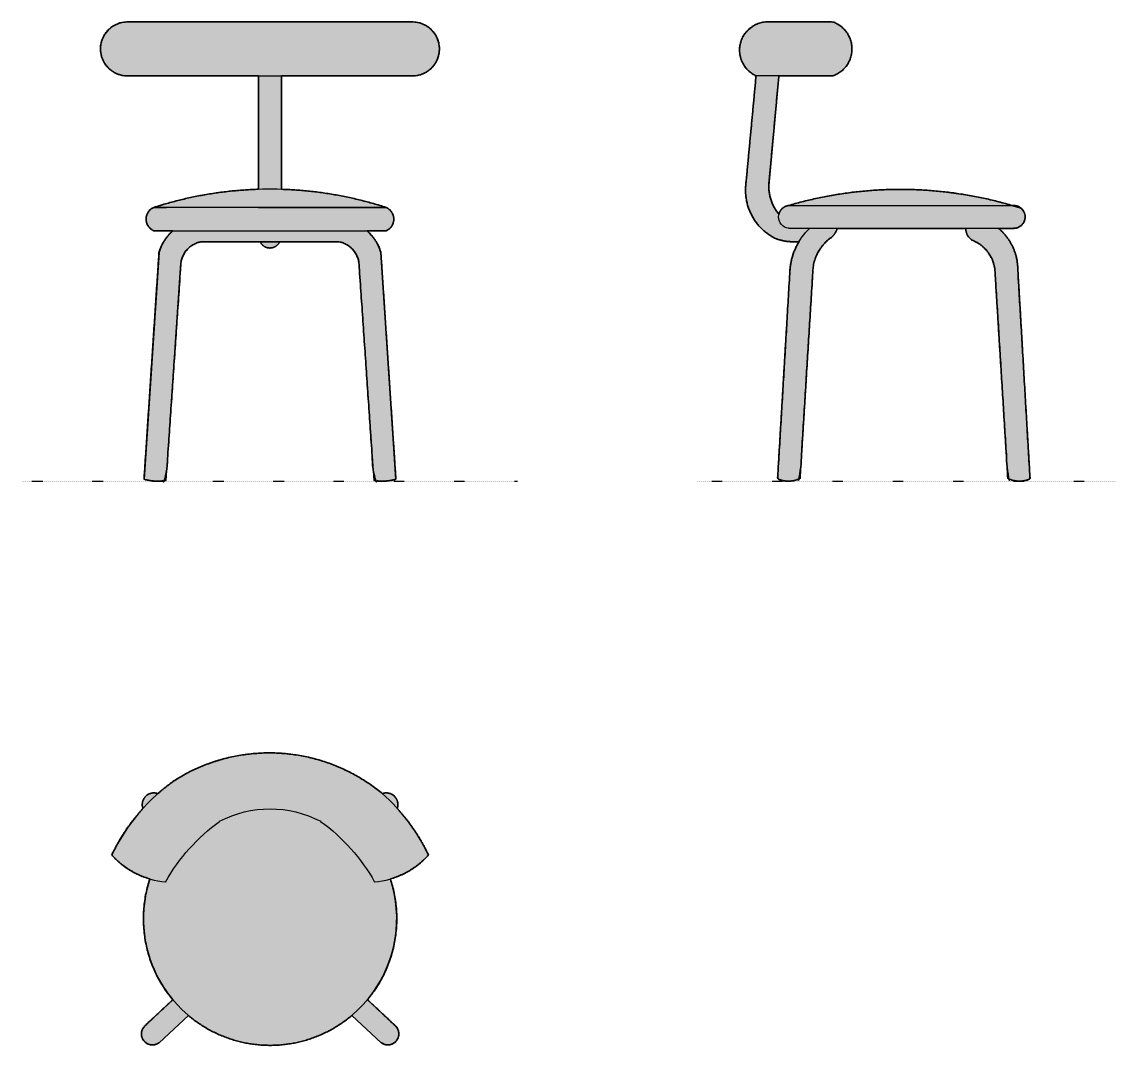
# Model space of a CAD drawing. Header units: millimetres. Extents: x 0 to 1796, y -927 to 754.
import ezdxf

# ---------------------------------------------------------------- set-up
doc = ezdxf.new("R2010")
doc.units = ezdxf.units.MM
doc.linetypes.add('Dots', pattern=[1, 0, -1])
doc.layers.add('Blocks', color=7, linetype='Continuous')
doc.layers.add('Blocks$Fill', color=7, linetype='Continuous', true_color=0xffffff)
for name, color, linetype, lineweight, true_color in [('Blocks$Inner', 7, 'Continuous', 25, 0x007f00), ('Blocks$Outline', 7, 'Continuous', 35, 0xff3f3f), ('Groud', 7, 'Dots', 25, 0x243775)]:
    doc.layers.add(name, color=color, linetype=linetype, lineweight=lineweight, true_color=true_color)

# ---------------------------------------------------------------- blocks, each defined once
blk = doc.blocks.new('Torno Chair Top')
at = {"layer": 'Blocks$Fill'}
blk.add_hatch(color=256, dxfattribs=at).paths.add_polyline_path([(388.3, 244), (384.2, 247.3), (380, 250.6), (375.7, 253.8), (371.3, 257), (366.9, 260.1), (362.3, 263.2), (357.7, 266.1), (353, 269), (348.3, 271.8), (343.4, 274.6), (338.5, 277.2), (333.5, 279.8), (328.5, 282.3), (323.3, 284.6), (318.2, 286.9), (312.9, 289.2), (307.6, 291.3), (302.3, 293.3), (296.9, 295.2), (291.4, 297), (285.9, 298.7), (280.3, 300.3), (274.7, 301.8), (269.1, 303.1), (263.4, 304.4), (257.7, 305.6), (252, 306.6), (246.2, 307.5), (240.5, 308.3), (234.7, 309), (228.8, 309.6), (223, 310.1), (217.2, 310.4), (211.3, 310.7), (205.5, 310.8), (199.7, 310.8), (193.8, 310.6), (188, 310.4), (182.2, 310), (176.4, 309.6), (170.7, 309), (164.9, 308.3), (159.2, 307.5), (153.5, 306.5), (147.8, 305.5), (142.2, 304.4), (136.6, 303.1), (131.1, 301.8), (125.6, 300.3), (120.1, 298.7), (114.7, 297.1), (109.4, 295.3), (104.1, 293.5), (98.9, 291.5), (93.7, 289.5), (88.6, 287.4), (83.6, 285.1), (78.6, 282.8), (73.7, 280.5), (68.8, 278), (64.1, 275.5), (59.4, 272.9), (54.7, 270.2), (50.2, 267.4), (42.5, 261.9), (34.8, 256.2), (27.4, 250.2), (20.1, 244), (19.5, 244.2), (18.9, 244.4), (18.3, 244.5), (17.6, 244.7), (17, 244.8), (16.6, 244.9), (16.3, 244.9), (16, 245), (15.6, 245), (15.3, 245.1), (15, 245.1), (14.6, 245.1), (14.3, 245.1), (13.9, 245.1), (13.6, 245.1), (13.3, 245.1), (12.9, 245.1), (12.6, 245.1), (12.2, 245.1), (11.9, 245.1), (11.5, 245), (11.2, 245), (10.9, 245), (10.5, 244.9), (10.2, 244.8), (9.8, 244.8), (9.5, 244.7), (9.2, 244.6), (8.8, 244.6), (8.5, 244.5), (8.1, 244.4), (7.8, 244.3), (7.5, 244.2), (7.2, 244), (6.8, 243.9), (6.5, 243.8), (6.2, 243.7), (5.9, 243.5), (5.6, 243.4), (5.3, 243.3), (5, 243.1), (4.6, 242.9), (4.3, 242.8), (4.1, 242.6), (3.8, 242.5), (3.5, 242.3), (3.2, 242.1), (2.9, 241.9), (2.6, 241.7), (2.1, 241.3), (1.6, 240.9), (1.1, 240.5), (0.6, 240.1), (0.1, 239.6), (-0.3, 239.2), (-0.8, 238.7), (-1.2, 238.2), (-1.6, 237.7), (-2, 237.2), (-2.2, 236.9), (-2.4, 236.6), (-2.6, 236.3), (-2.7, 236), (-2.9, 235.8), (-3.1, 235.5), (-3.2, 235.2), (-3.4, 234.9), (-3.6, 234.6), (-3.7, 234.2), (-3.9, 233.9), (-4, 233.6), (-4.1, 233.3), (-4.3, 233), (-4.4, 232.7), (-4.5, 232.3), (-4.6, 232), (-4.7, 231.7), (-4.8, 231.3), (-4.9, 231), (-5, 230.7), (-5.1, 230.3), (-5.2, 230), (-5.2, 229.7), (-5.3, 229.3), (-5.3, 229), (-5.4, 228.6), (-5.4, 228.3), (-5.5, 228), (-5.5, 227.6), (-5.5, 227.3), (-5.5, 226.9), (-5.6, 226.6), (-5.6, 226.2), (-5.6, 225.9), (-5.6, 225.6), (-5.5, 225.2), (-5.5, 224.9), (-5.5, 224.5), (-5.5, 224.2), (-5.4, 223.9), (-5.4, 223.5), (-5.4, 223.2), (-5.3, 222.9), (-5.2, 222.2), (-5, 221.6), (-4.9, 220.9), (-4.7, 220.3), (-4.5, 219.7), (-8.3, 215.4), (-12.1, 211), (-15.8, 206.5), (-19.4, 202), (-23, 197.4), (-26.4, 192.7), (-29.7, 188), (-33, 183.2), (-36.2, 178.3), (-39.2, 173.5), (-42.2, 168.5), (-45.1, 163.5), (-47.9, 158.5), (-50.6, 153.4), (-53.1, 148.3), (-55.6, 143.2), (-52.5, 139.9), (-49.3, 136.6), (-45.9, 133.4), (-42.4, 130.4), (-38.8, 127.4), (-35.1, 124.6), (-31.3, 121.9), (-27.3, 119.3), (-23.3, 116.9), (-19.2, 114.6), (-15, 112.4), (-10.8, 110.4), (-6.4, 108.5), (-2.1, 106.8), (2.4, 105.2), (6.8, 103.9), (5.1, 98.2), (3.4, 92.5), (2, 86.6), (0.7, 80.7), (-0.5, 74.8), (-1.4, 68.7), (-2.2, 62.7), (-2.9, 56.5), (-3.3, 50.4), (-3.6, 44.2), (-3.6, 38), (-3.5, 31.8), (-3.2, 25.5), (-2.7, 19.3), (-2.1, 13.1), (-1.2, 6.9), (-0.1, 0.7), (1.1, -5.4), (2.5, -11.5), (4.1, -17.5), (5.9, -23.5), (7.8, -29.4), (9.9, -35.2), (12.2, -40.9), (14.7, -46.6), (17.3, -52.1), (20, -57.6), (22.9, -62.9), (25.9, -68.1), (29.1, -73.2), (32.4, -78.2), (35.8, -83.1), (40, -88.7), (44.4, -94.2), (-1.8, -137.6), (-2.1, -137.9), (-2.4, -138.2), (-2.6, -138.5), (-2.9, -138.8), (-3.1, -139.1), (-3.4, -139.4), (-3.6, -139.8), (-3.9, -140.1), (-4.1, -140.5), (-4.3, -140.8), (-4.5, -141.2), (-4.7, -141.5), (-4.9, -141.9), (-5.1, -142.3), (-5.3, -142.7), (-5.5, -143.1), (-5.7, -143.5), (-5.8, -143.9), (-6, -144.3), (-6.1, -144.7), (-6.2, -145.1), (-6.4, -145.5), (-6.5, -146), (-6.6, -146.4), (-6.7, -146.8), (-6.7, -147.3), (-6.8, -147.7), (-6.9, -148.1), (-6.9, -148.6), (-7, -149), (-7, -149.5), (-7, -149.9), (-7, -150.4), (-7, -150.8), (-7, -151.3), (-6.9, -151.7), (-6.9, -152.2), (-6.8, -152.6), (-6.8, -153), (-6.7, -153.5), (-6.6, -153.9), (-6.5, -154.4), (-6.4, -154.8), (-6.3, -155.2), (-6.2, -155.6), (-6.1, -156), (-5.9, -156.4), (-5.8, -156.9), (-5.6, -157.3), (-5.4, -157.6), (-5.2, -158), (-5.1, -158.4), (-4.9, -158.8), (-4.7, -159.1), (-4.5, -159.5), (-4.2, -159.9), (-4, -160.2), (-3.8, -160.5), (-3.6, -160.9), (-3.3, -161.2), (-3.1, -161.5), (-2.8, -161.8), (-2.6, -162.1), (-2.3, -162.4), (-2.1, -162.7), (-1.8, -163), (-1.5, -163.2), (-1.2, -163.5), (-0.9, -163.8), (-0.6, -164), (-0.3, -164.3), (0, -164.5), (0.3, -164.8), (0.6, -165), (1, -165.2), (1.3, -165.5), (1.7, -165.7), (2, -165.9), (2.4, -166.1), (2.7, -166.3), (3.1, -166.5), (3.5, -166.7), (3.9, -166.8), (4.3, -167), (4.7, -167.2), (5.1, -167.3), (5.5, -167.4), (5.9, -167.6), (6.3, -167.7), (6.7, -167.8), (7.2, -167.9), (7.6, -168), (8, -168.1), (8.5, -168.1), (8.9, -168.2), (9.3, -168.2), (9.8, -168.3), (10.2, -168.3), (10.6, -168.3), (11.1, -168.3), (11.5, -168.3), (11.9, -168.3), (12.4, -168.3), (12.8, -168.2), (13.2, -168.2), (13.7, -168.1), (14.1, -168.1), (14.5, -168), (14.9, -167.9), (15.4, -167.8), (15.8, -167.7), (16.2, -167.6), (16.6, -167.4), (17, -167.3), (17.4, -167.2), (17.8, -167), (18.1, -166.9), (18.5, -166.7), (18.9, -166.5), (19.3, -166.3), (19.6, -166.1), (20, -166), (20.3, -165.8), (20.7, -165.5), (21, -165.3), (21.3, -165.1), (21.6, -164.9), (21.9, -164.7), (70.1, -120.1), (73.7, -123), (77.3, -125.9), (80.9, -128.6), (84.6, -131.3), (88.4, -133.9), (92.3, -136.4), (96.2, -138.9), (100.2, -141.2), (104.2, -143.5), (108.3, -145.7), (112.4, -147.8), (116.5, -149.8), (120.7, -151.7), (125, -153.5), (129.3, -155.2), (133.6, -156.8), (137.9, -158.3), (142.3, -159.7), (146.7, -161), (151.1, -162.2), (155.5, -163.4), (159.9, -164.4), (164.4, -165.3), (168.8, -166.1), (173.3, -166.8), (177.7, -167.5), (182.2, -168), (186.6, -168.4), (191, -168.7), (195.4, -169), (199.8, -169.1), (204.2, -169.1), (208.6, -169.1), (213, -169), (217.4, -168.7), (221.8, -168.4), (226.2, -168), (230.7, -167.5), (235.1, -166.8), (239.6, -166.1), (244, -165.3), (248.5, -164.4), (252.9, -163.4), (257.3, -162.2), (261.7, -161), (266.1, -159.7), (270.5, -158.3), (274.8, -156.8), (279.1, -155.2), (283.4, -153.5), (287.7, -151.7), (291.9, -149.8), (296, -147.8), (300.2, -145.7), (304.2, -143.5), (308.3, -141.2), (312.2, -138.9), (316.1, -136.4), (320, -133.9), (323.8, -131.3), (327.5, -128.6), (331.2, -125.9), (334.7, -123), (338.3, -120.1), (386.5, -164.7), (386.8, -164.9), (387.1, -165.1), (387.4, -165.3), (387.8, -165.5), (388.1, -165.8), (388.4, -166), (388.8, -166.1), (389.2, -166.3), (389.5, -166.5), (389.9, -166.7), (390.3, -166.9), (390.6, -167), (391, -167.2), (391.4, -167.3), (391.8, -167.4), (392.2, -167.6), (392.6, -167.7), (393, -167.8), (393.5, -167.9), (393.9, -168), (394.3, -168.1), (394.7, -168.1), (395.2, -168.2), (395.6, -168.2), (396, -168.3), (396.5, -168.3), (396.9, -168.3), (397.3, -168.3), (397.8, -168.3), (398.2, -168.3), (398.6, -168.3), (399.1, -168.2), (399.5, -168.2), (400, -168.1), (400.4, -168.1), (400.8, -168), (401.2, -167.9), (401.7, -167.8), (402.1, -167.7), (402.5, -167.6), (402.9, -167.4), (403.3, -167.3), (403.7, -167.2), (404.1, -167), (404.5, -166.8), (404.9, -166.7), (405.3, -166.5), (405.7, -166.3), (406, -166.1), (406.4, -165.9), (406.8, -165.7), (407.1, -165.5), (407.5, -165.2), (407.8, -165), (408.1, -164.8), (408.4, -164.5), (408.7, -164.3), (409.1, -164), (409.4, -163.8), (409.6, -163.5), (409.9, -163.2), (410.2, -163), (410.5, -162.7), (410.7, -162.4), (411, -162.1), (411.2, -161.8), (411.5, -161.5), (411.7, -161.2), (412, -160.9), (412.2, -160.5), (412.4, -160.2), (412.7, -159.9), (412.9, -159.5), (413.1, -159.1), (413.3, -158.8), (413.5, -158.4), (413.7, -158), (413.8, -157.6), (414, -157.3), (414.2, -156.9), (414.3, -156.4), (414.5, -156), (414.6, -155.6), (414.7, -155.2), (414.8, -154.8), (414.9, -154.4), (415, -153.9), (415.1, -153.5), (415.2, -153), (415.3, -152.6), (415.3, -152.2), (415.4, -151.7), (415.4, -151.3), (415.4, -150.8), (415.4, -150.4), (415.4, -149.9), (415.4, -149.5), (415.4, -149), (415.3, -148.6), (415.3, -148.1), (415.2, -147.7), (415.2, -147.3), (415.1, -146.8), (415, -146.4), (414.9, -146), (414.8, -145.5), (414.7, -145.1), (414.5, -144.7), (414.4, -144.3), (414.2, -143.9), (414.1, -143.5), (413.9, -143.1), (413.7, -142.7), (413.5, -142.3), (413.4, -141.9), (413.2, -141.5), (412.9, -141.2), (412.7, -140.8), (412.5, -140.5), (412.3, -140.1), (412, -139.8), (411.8, -139.4), (411.6, -139.1), (411.3, -138.8), (411.1, -138.5), (410.8, -138.2), (410.5, -137.9), (410.3, -137.6), (364.1, -94.2), (368.5, -88.7), (372.6, -83.1), (376, -78.2), (379.3, -73.2), (382.5, -68.1), (385.5, -62.9), (388.4, -57.6), (391.2, -52.1), (393.8, -46.6), (396.2, -40.9), (398.5, -35.2), (400.6, -29.4), (402.5, -23.5), (404.3, -17.5), (405.9, -11.5), (407.3, -5.4), (408.6, 0.7), (409.6, 6.9), (410.5, 13.1), (411.1, 19.3), (411.6, 25.5), (411.9, 31.8), (412, 38), (412, 44.2), (411.7, 50.4), (411.3, 56.5), (410.7, 62.7), (409.9, 68.7), (408.9, 74.8), (407.7, 80.7), (406.4, 86.6), (405, 92.5), (403.3, 98.2), (401.6, 103.9), (406, 105.2), (410.5, 106.8), (414.9, 108.5), (419.2, 110.4), (423.4, 112.4), (427.6, 114.6), (431.7, 116.9), (435.8, 119.3), (439.7, 121.9), (443.5, 124.6), (447.2, 127.4), (450.8, 130.4), (454.3, 133.4), (457.7, 136.6), (460.9, 139.9), (464, 143.2), (461.5, 148.4), (459, 153.5), (456.3, 158.6), (453.5, 163.6), (450.6, 168.6), (447.6, 173.5), (444.5, 178.4), (441.4, 183.3), (438.1, 188), (434.7, 192.8), (431.3, 197.4), (427.8, 202), (424.2, 206.5), (420.5, 211), (416.7, 215.4), (412.9, 219.7), (413.1, 220.3), (413.3, 220.9), (413.4, 221.6), (413.6, 222.2), (413.7, 222.9), (413.8, 223.2), (413.8, 223.5), (413.9, 223.9), (413.9, 224.2), (413.9, 224.5), (413.9, 224.9), (414, 225.2), (414, 225.6), (414, 225.9), (414, 226.2), (414, 226.6), (414, 226.9), (413.9, 227.3), (413.9, 227.6), (413.9, 228), (413.8, 228.3), (413.8, 228.6), (413.8, 229), (413.7, 229.3), (413.6, 229.7), (413.6, 230), (413.5, 230.3), (413.4, 230.7), (413.3, 231), (413.2, 231.3), (413.1, 231.7), (413, 232), (412.9, 232.3), (412.8, 232.7), (412.7, 233), (412.5, 233.3), (412.4, 233.6), (412.3, 233.9), (412.1, 234.2), (412, 234.6), (411.8, 234.9), (411.7, 235.2), (411.5, 235.5), (411.3, 235.8), (411.2, 236), (411, 236.3), (410.8, 236.6), (410.6, 236.9), (410.4, 237.2), (410, 237.7), (409.6, 238.2), (409.2, 238.7), (408.7, 239.2), (408.3, 239.6), (407.8, 240.1), (407.3, 240.5), (406.8, 240.9), (406.3, 241.3), (405.8, 241.7), (405.5, 241.9), (405.2, 242.1), (404.9, 242.3), (404.7, 242.5), (404.4, 242.6), (404.1, 242.8), (403.8, 242.9), (403.5, 243.1), (403.2, 243.3), (402.8, 243.4), (402.5, 243.5), (402.2, 243.7), (401.9, 243.8), (401.6, 243.9), (401.3, 244), (400.9, 244.2), (400.6, 244.3), (400.3, 244.4), (399.9, 244.5), (399.6, 244.6), (399.3, 244.6), (398.9, 244.7), (398.6, 244.8), (398.2, 244.8), (397.9, 244.9), (397.6, 245), (397.2, 245), (396.9, 245), (396.5, 245.1), (396.2, 245.1), (395.8, 245.1), (395.5, 245.1), (395.2, 245.1), (394.8, 245.1), (394.5, 245.1), (394.1, 245.1), (393.8, 245.1), (393.4, 245.1), (393.1, 245.1), (392.8, 245), (392.4, 245), (392.1, 244.9), (391.8, 244.9), (391.4, 244.8), (390.8, 244.7), (390.2, 244.5), (389.5, 244.4), (388.9, 244.2)], flags=0)
at = {"layer": 'Blocks$Inner'}
for p, q in [((44.4, -94.2), (-1.8, -137.6)), ((364.1, -94.2), (410.3, -137.6)), ((70.1, -120.1), (21.9, -164.7)), ((338.3, -120.1), (386.5, -164.7))]:
    blk.add_line(p, q, dxfattribs=at)
for centre, radius, start, end in [((202.9, 20.2), 290.6, 50.3633, 121.7003), ((227.1, 9.5), 312.7, 124.4445, 154.6963), ((13.5, 226), 19.1, 69.8349, 199.3753), ((394.9, 226), 19.1, 340.6247, 110.1651), ((181.3, 9.5), 312.7, 25.3037, 48.562), ((45, 233.7), 135.3, 221.9663, 264.7698), ((363.4, 233.7), 135.3, 275.2302, 318.0337), ((204.2, 38.7), 207.8, 161.7284, 270), ((204.2, 38.7), 207.8, 270, 18.2716), ((11, -150.3), 18, 135.5949, 308.9223)]:
    blk.add_arc(centre, radius, start, end, dxfattribs=at)
at = {"layer": 'Blocks$Inner', "extrusion": (0, 0, -1)}
for centre, radius, start, end in [((-204.2, 40.6), 178.4, 62.2857, 117.7143), ((-304.8, -54), 312.1, 29.328, 53.9845), ((-103.6, -54), 312.1, 126.0155, 150.672), ((-397.4, -150.3), 18, 135.5949, 308.9223)]:
    blk.add_arc(centre, radius, start, end, dxfattribs=at)
at = {"layer": 'Blocks$Outline'}
for points in [[(21.9, -164.7), (70.1, -120.1)], [(338.3, -120.1), (386.5, -164.7)]]:
    blk.add_lwpolyline(points, dxfattribs=at)
for points, weights, knots in [([(388.3, 244), (227.7, 377), (50.2, 267.4), (34.4, 256.6), (20.1, 244)], [1, 0.812404361118, 1, 0.991952346673, 0.987643446199], [36.234543, 36.234543, 36.234543, 72.417705, 72.417705, 76.252954, 76.252954, 76.252954]), ([(20.1, 244), (8.7, 248.1), (0.1, 239.6), (-8.5, 231.1), (-4.5, 219.7)], [1, 0.844467300316, 1, 0.844467300316, 1], [0, 0, 0, 2.159002, 2.159002, 4.318004, 4.318004, 4.318004]), ([(412.9, 219.7), (416.9, 231.1), (408.3, 239.6), (399.7, 248.1), (388.3, 244)], [1, 0.844467300316, 1, 0.844467300316, 1], [0, 0, 0, 2.159002, 2.159002, 4.318004, 4.318004, 4.318004]), ([(-4.5, 219.7), (-35.8, 185.3), (-55.6, 143.2), (-30, 114.7), (6.8, 103.9)], [0.982919467665, 0.980629936868, 1, 0.9491333077, 0.973312973412], [79.697287, 79.697287, 79.697287, 88.928427, 88.928427, 96.385291, 96.385291, 96.385291]), ([(6.8, 103.9), (-26.5, 3), (35.8, -83.1), (39.9, -88.8), (44.4, -94.2)], [1, 0.89046798313, 1, 0.991944901729, 0.985074564043], [0, 0, 0, 19.637618, 19.637618, 21.081789, 21.081789, 21.081789]), ([(364.1, -94.2), (368.5, -88.8), (372.6, -83.1), (434.9, 3), (401.6, 103.9)], [0.985074564043, 0.991944901729, 1, 0.89046798313, 1], [57.468684, 57.468684, 57.468684, 58.912855, 58.912855, 78.550473, 78.550473, 78.550473]), ([(44.4, -94.2), (21.3, -115.9), (-1.8, -137.6), (-13.8, -149.8), (-2.3, -162.4), (8.8, -174.6), (21.9, -164.7)], [1, 1, 1, 0.727391223211, 1, 0.733679402961, 0.987713735375], [0, 0, 0, 6.345575, 6.345575, 9.075284, 9.075284, 11.742029, 11.742029, 11.742029]), ([(386.5, -164.7), (399.6, -174.6), (410.7, -162.4), (422.2, -149.8), (410.3, -137.6), (387.2, -115.9), (364.1, -94.2)], [0.987713735375, 0.733679402961, 1, 0.727391223211, 1, 1, 1], [-11.742029, -11.742029, -11.742029, -9.075284, -9.075284, -6.345575, -6.345575, 0, 0, 0]), ([(70.1, -120.1), (128.2, -169.1), (204.2, -169.1), (280.2, -169.1), (338.3, -120.1)], [0.957696139315, 0.919109250633, 1, 0.919109250633, 0.957696139315], [24.772613, 24.772613, 24.772613, 39.275236, 39.275236, 53.77786, 53.77786, 53.77786])]:
    blk.add_rational_spline(points, weights, degree=2, knots=knots, dxfattribs=at)
for points, weights in [([(464, 143.2), (444.2, 185.3), (412.9, 219.7)], [1, 0.98507600521, 0.99185257036]), ([(401.6, 103.9), (438.4, 114.7), (464, 143.2)], [0.973312973412, 0.9491333077, 1])]:
    blk.add_rational_spline(points, weights, degree=2, dxfattribs=at)
blk = doc.blocks.new('Torno Chair Side')
at = {"layer": 'Blocks$Fill', "extrusion": (0, 0, -1)}
blk.add_hatch(color=256, dxfattribs=at).paths.add_polyline_path([(-167.2, 393.1), (-164.7, 392.9), (-162.2, 392.7), (-159.8, 392.7), (-157.3, 392.7), (-154.8, 392.8), (-152.3, 392.9), (-149.8, 393.1), (-147.3, 393.4), (-144.9, 393.8), (-142.4, 394.2), (-140, 394.7), (-137.6, 395.3), (-135.2, 396), (-132.8, 396.7), (-130.5, 397.5), (-128.1, 398.3), (-126.7, 399), (-125.3, 399.8), (-124, 400.5), (-122.6, 401.3), (-121.2, 402.2), (-119.8, 403), (-118.5, 403.9), (-117.1, 404.8), (-115.8, 405.8), (-114.5, 406.8), (-113.2, 407.8), (-111.9, 408.8), (-110.6, 409.9), (-109.4, 410.9), (-108.1, 412.1), (-106.9, 413.2), (-105.7, 414.4), (-104.5, 415.6), (-103.3, 416.8), (-102.2, 418), (-101, 419.3), (-99.9, 420.6), (-98.9, 421.9), (-97.8, 423.3), (-96.8, 424.6), (-95.8, 426), (-94.8, 427.4), (-93.8, 428.8), (-92.9, 430.3), (-92, 431.8), (-91.1, 433.2), (-90.3, 434.7), (-89.5, 436.3), (-88.7, 437.8), (-87.9, 439.3), (-87.2, 440.9), (-86.5, 442.5), (-85.9, 444), (-85.2, 445.6), (-84.6, 447.2), (-84.1, 448.9), (-83.5, 450.5), (-83, 452.1), (-82.6, 453.7), (-82.1, 455.4), (-81.7, 457), (-81.4, 458.7), (-81, 460.3), (-80.7, 462), (-80.4, 463.6), (-80.2, 465.3), (-80, 466.9), (-79.8, 468.5), (-79.7, 470.2), (-79.5, 471.8), (-79.5, 473.5), (-79.4, 475.1), (-79.4, 476.7), (-79.4, 478.3), (-79.4, 479.9), (-79.5, 481.5), (-79.6, 483.1), (-79.7, 484.7), (-79.8, 486.2), (-96.6, 664.9), (-95.8, 665.3), (-95, 665.7), (-94.2, 666.1), (-93.4, 666.6), (-92.6, 667), (-91.8, 667.5), (-91, 668), (-90.2, 668.5), (-89.5, 669), (-88.7, 669.6), (-87.9, 670.1), (-87.2, 670.7), (-86.4, 671.3), (-85.7, 671.9), (-85, 672.6), (-84.3, 673.2), (-83.6, 673.9), (-82.9, 674.6), (-82.2, 675.3), (-81.5, 676), (-80.9, 676.7), (-80.2, 677.5), (-79.6, 678.3), (-79, 679), (-78.4, 679.8), (-77.9, 680.6), (-77.3, 681.5), (-76.8, 682.3), (-76.2, 683.1), (-75.7, 684), (-75.2, 684.9), (-74.8, 685.8), (-74.3, 686.6), (-73.9, 687.5), (-73.5, 688.5), (-73.1, 689.4), (-72.7, 690.3), (-72.4, 691.2), (-72, 692.2), (-71.7, 693.1), (-71.4, 694), (-71.2, 695), (-70.9, 695.9), (-70.7, 696.9), (-70.5, 697.9), (-70.3, 698.8), (-70.2, 699.8), (-70, 700.7), (-69.9, 701.7), (-69.8, 702.7), (-69.7, 703.6), (-69.6, 704.6), (-69.6, 705.5), (-69.6, 706.5), (-69.6, 707.4), (-69.6, 708.3), (-69.6, 709.3), (-69.7, 710.2), (-69.7, 711.1), (-69.8, 712), (-69.9, 712.9), (-70.1, 713.8), (-70.2, 714.7), (-70.3, 715.6), (-70.5, 716.5), (-70.7, 717.4), (-70.9, 718.2), (-71.1, 719.1), (-71.4, 720), (-71.7, 720.9), (-71.9, 721.8), (-72.2, 722.7), (-72.6, 723.5), (-72.9, 724.4), (-73.3, 725.3), (-73.6, 726.2), (-74, 727), (-74.5, 727.9), (-74.9, 728.8), (-75.4, 729.6), (-75.8, 730.4), (-76.3, 731.3), (-76.9, 732.1), (-77.4, 732.9), (-77.9, 733.7), (-78.5, 734.5), (-79.1, 735.3), (-79.7, 736.1), (-80.3, 736.9), (-81, 737.6), (-81.6, 738.4), (-82.3, 739.1), (-83, 739.8), (-83.7, 740.5), (-84.4, 741.2), (-85.2, 741.9), (-85.9, 742.5), (-86.7, 743.2), (-87.5, 743.8), (-88.3, 744.4), (-89.1, 745), (-89.9, 745.6), (-90.7, 746.1), (-91.5, 746.6), (-92.4, 747.1), (-93.2, 747.6), (-94.1, 748.1), (-95, 748.6), (-95.9, 749), (-96.7, 749.4), (-97.6, 749.8), (-98.5, 750.2), (-99.4, 750.5), (-100.3, 750.9), (-101.2, 751.2), (-102.1, 751.5), (-103.1, 751.8), (-104, 752), (-104.9, 752.3), (-105.8, 752.5), (-106.7, 752.7), (-107.6, 752.8), (-108.5, 753), (-109.4, 753.1), (-110.3, 753.3), (-111.2, 753.4), (-112.1, 753.4), (-113, 753.5), (-222.7, 753.5), (-223.5, 753.2), (-224.3, 752.9), (-225.1, 752.6), (-225.9, 752.3), (-226.7, 751.9), (-227.5, 751.5), (-228.3, 751.1), (-229.1, 750.7), (-229.8, 750.3), (-230.6, 749.9), (-231.4, 749.4), (-232.1, 748.9), (-232.9, 748.5), (-233.6, 748), (-234.4, 747.4), (-235.1, 746.9), (-235.8, 746.3), (-236.6, 745.8), (-237.3, 745.2), (-238, 744.6), (-238.7, 744), (-239.3, 743.4), (-240, 742.7), (-240.7, 742.1), (-241.3, 741.4), (-241.9, 740.7), (-242.5, 740), (-243.1, 739.3), (-243.7, 738.6), (-244.3, 737.8), (-244.9, 737.1), (-245.4, 736.3), (-245.9, 735.6), (-246.5, 734.8), (-247, 734), (-247.4, 733.2), (-247.9, 732.4), (-248.4, 731.6), (-248.8, 730.8), (-249.2, 729.9), (-249.6, 729.1), (-250, 728.3), (-250.4, 727.4), (-250.7, 726.6), (-251, 725.7), (-251.4, 724.8), (-251.6, 724), (-251.9, 723.1), (-252.2, 722.2), (-252.4, 721.4), (-252.7, 720.5), (-252.9, 719.6), (-253.1, 718.7), (-253.2, 717.9), (-253.4, 717), (-253.5, 716.1), (-253.6, 715.2), (-253.7, 714.4), (-253.8, 713.5), (-253.9, 712.6), (-254, 711.8), (-254, 710.9), (-254, 710.1), (-254, 709.2), (-254, 708.4), (-254, 707.5), (-254, 706.7), (-253.9, 705.8), (-253.8, 704.9), (-253.7, 704.1), (-253.6, 703.2), (-253.5, 702.3), (-253.4, 701.4), (-253.2, 700.6), (-253.1, 699.7), (-252.9, 698.8), (-252.7, 697.9), (-252.4, 697.1), (-252.2, 696.2), (-251.9, 695.3), (-251.6, 694.5), (-251.4, 693.6), (-251, 692.7), (-250.7, 691.9), (-250.4, 691), (-250, 690.2), (-249.6, 689.3), (-249.2, 688.5), (-248.8, 687.7), (-248.4, 686.8), (-247.9, 686), (-247.4, 685.2), (-247, 684.4), (-246.5, 683.6), (-245.9, 682.9), (-245.4, 682.1), (-244.9, 681.3), (-244.3, 680.6), (-243.7, 679.9), (-243.1, 679.1), (-242.5, 678.4), (-241.9, 677.7), (-241.3, 677), (-240.7, 676.4), (-240, 675.7), (-239.3, 675.1), (-238.7, 674.5), (-238, 673.8), (-237.3, 673.2), (-236.6, 672.7), (-235.8, 672.1), (-235.1, 671.5), (-234.4, 671), (-233.6, 670.5), (-232.9, 670), (-232.1, 669.5), (-231.4, 669), (-230.6, 668.6), (-229.8, 668.1), (-229.1, 667.7), (-228.3, 667.3), (-227.5, 666.9), (-226.7, 666.5), (-225.9, 666.2), (-225.1, 665.8), (-224.3, 665.5), (-223.5, 665.2), (-222.7, 664.9), (-134, 664.9), (-117.4, 485.3), (-117.4, 483.7), (-117.5, 482.1), (-117.5, 480.5), (-117.6, 479), (-117.7, 477.4), (-117.9, 475.8), (-118.1, 474.2), (-118.3, 472.6), (-118.6, 471), (-118.9, 469.4), (-119.3, 467.8), (-119.6, 466.3), (-120.1, 464.7), (-120.5, 463.1), (-121, 461.6), (-121.5, 460.1), (-122.1, 458.5), (-122.6, 457), (-123.3, 455.5), (-123.9, 454), (-124.6, 452.6), (-125.3, 451.1), (-126.1, 449.7), (-126.8, 448.3), (-127.7, 446.9), (-128.5, 445.5), (-129.4, 444.2), (-130.2, 442.8), (-131.2, 441.5), (-132.1, 440.3), (-133.1, 439), (-134.1, 437.8), (-134.1, 438.1), (-134.2, 438.5), (-134.3, 438.8), (-134.4, 439.1), (-134.5, 439.5), (-134.6, 439.8), (-134.8, 440.1), (-134.9, 440.4), (-135, 440.8), (-135.2, 441.1), (-135.3, 441.4), (-135.5, 441.8), (-135.6, 442.1), (-135.8, 442.4), (-136, 442.7), (-136.1, 443), (-136.3, 443.3), (-136.5, 443.6), (-136.7, 443.9), (-136.9, 444.2), (-137.1, 444.5), (-137.3, 444.8), (-137.6, 445.1), (-137.8, 445.4), (-138, 445.7), (-138.3, 446), (-138.5, 446.2), (-138.8, 446.5), (-139, 446.8), (-139.3, 447), (-139.5, 447.3), (-139.8, 447.5), (-140.1, 447.8), (-140.4, 448), (-140.6, 448.2), (-140.9, 448.5), (-141.2, 448.7), (-141.5, 448.9), (-141.8, 449.1), (-142.1, 449.3), (-142.4, 449.5), (-142.7, 449.7), (-143, 449.9), (-143.3, 450), (-143.6, 450.2), (-143.9, 450.4), (-144.3, 450.5), (-144.6, 450.7), (-144.9, 450.8), (-145.2, 450.9), (-145.5, 451.1), (-145.8, 451.2), (-146.2, 451.3), (-146.5, 451.4), (-146.8, 451.5), (-147.1, 451.6), (-147.5, 451.7), (-147.8, 451.8), (-148.1, 451.9), (-148.4, 452), (-149.1, 452.1), (-149.7, 452.2), (-160.8, 455.3), (-171.9, 458.3), (-183.1, 461.1), (-194.3, 463.6), (-205.7, 466), (-217.1, 468.2), (-228.5, 470.2), (-240, 472), (-251.6, 473.5), (-263.2, 474.9), (-274.8, 476.1), (-286.5, 477), (-298.2, 477.7), (-309.9, 478.3), (-321.6, 478.6), (-333.3, 478.7), (-345, 478.6), (-356.7, 478.3), (-368.4, 477.8), (-380.1, 477), (-391.8, 476.1), (-403.5, 474.9), (-415.1, 473.6), (-426.6, 472), (-438.2, 470.2), (-449.6, 468.3), (-461.1, 466.1), (-472.4, 463.7), (-483.7, 461.1), (-495, 458.3), (-506.1, 455.4), (-517.2, 452.2), (-520.7, 452.2), (-521, 452.2), (-521.4, 452.2), (-521.7, 452.1), (-522.1, 452.1), (-522.4, 452), (-522.8, 452), (-523.1, 451.9), (-523.5, 451.8), (-523.8, 451.7), (-524.2, 451.7), (-524.5, 451.6), (-524.9, 451.5), (-525.2, 451.3), (-525.6, 451.2), (-525.9, 451.1), (-526.3, 451), (-526.6, 450.8), (-527, 450.7), (-527.3, 450.5), (-527.6, 450.4), (-528, 450.2), (-528.3, 450), (-528.7, 449.8), (-529, 449.6), (-529.3, 449.4), (-529.6, 449.2), (-530, 449), (-530.3, 448.8), (-530.6, 448.6), (-530.9, 448.3), (-531.2, 448.1), (-531.5, 447.8), (-531.9, 447.5), (-532.3, 447.1), (-532.7, 446.7), (-533.1, 446.3), (-533.5, 445.9), (-533.9, 445.4), (-534.2, 445), (-534.6, 444.6), (-534.9, 444.1), (-535.2, 443.6), (-535.5, 443.2), (-535.7, 442.7), (-536, 442.2), (-536.3, 441.7), (-536.5, 441.2), (-536.7, 440.7), (-536.9, 440.2), (-537.1, 439.7), (-537.3, 439.2), (-537.4, 438.7), (-537.5, 438.2), (-537.7, 437.7), (-537.8, 437.2), (-537.9, 436.7), (-537.9, 436.1), (-538, 435.6), (-538.1, 435.1), (-538.1, 434.6), (-538.1, 434.1), (-538.1, 433.6), (-538.1, 433.2), (-538.1, 432.7), (-538.1, 432.3), (-538.1, 431.9), (-538, 431.4), (-538, 431), (-537.9, 430.6), (-537.8, 430.2), (-537.7, 429.8), (-537.6, 429.3), (-537.5, 428.9), (-537.4, 428.5), (-537.3, 428.1), (-537.2, 427.6), (-537, 427.2), (-536.9, 426.8), (-536.7, 426.4), (-536.5, 425.9), (-536.3, 425.5), (-536.1, 425.1), (-535.9, 424.7), (-535.7, 424.3), (-535.4, 423.9), (-535.2, 423.5), (-534.9, 423.1), (-534.7, 422.7), (-534.4, 422.3), (-534.1, 422), (-533.8, 421.6), (-533.5, 421.2), (-533.2, 420.9), (-532.9, 420.5), (-532.5, 420.2), (-532.2, 419.9), (-531.8, 419.5), (-531.5, 419.2), (-531.1, 418.9), (-530.7, 418.6), (-530.3, 418.4), (-529.9, 418.1), (-529.5, 417.8), (-529.1, 417.6), (-528.7, 417.3), (-528.3, 417.1), (-527.9, 416.9), (-527.5, 416.7), (-527.1, 416.5), (-526.6, 416.3), (-526.2, 416.1), (-525.8, 416), (-525.4, 415.8), (-524.9, 415.7), (-524.5, 415.5), (-524.1, 415.4), (-523.6, 415.3), (-523.2, 415.2), (-522.8, 415.1), (-522.3, 415.1), (-521.9, 415), (-521.5, 415), (-521, 414.9), (-520.6, 414.9), (-520.2, 414.9), (-519.8, 414.8), (-519.4, 414.8), (-519, 414.8), (-494.6, 414.8), (-496.4, 413.3), (-498.1, 411.6), (-499.9, 409.9), (-501.6, 408.2), (-503.2, 406.4), (-504.8, 404.6), (-506.4, 402.7), (-507.9, 400.7), (-509.4, 398.7), (-510.8, 396.7), (-512.2, 394.6), (-513.5, 392.4), (-514.8, 390.3), (-516, 388.1), (-517.1, 385.8), (-518.2, 383.6), (-519.2, 381.3), (-520.1, 378.9), (-521, 376.6), (-521.8, 374.2), (-522.5, 371.8), (-523.2, 369.4), (-523.8, 367), (-524.3, 364.6), (-524.8, 362.2), (-525.2, 359.7), (-525.5, 357.3), (-525.8, 354.9), (-526, 352.4), (-526.1, 350), (-526.2, 347.6), (-526.2, 345.2), (-546.1, 4.3), (-546, 4.2), (-545.9, 4.1), (-545.8, 4), (-545.7, 4), (-545.6, 3.9), (-545.5, 3.8), (-545.4, 3.7), (-545.3, 3.6), (-545.2, 3.5), (-545.1, 3.4), (-545, 3.4), (-544.9, 3.3), (-544.8, 3.2), (-544.7, 3.1), (-544.6, 3.1), (-544.5, 3), (-544.4, 2.9), (-544.3, 2.9), (-544.1, 2.8), (-544, 2.7), (-543.9, 2.7), (-543.8, 2.6), (-543.7, 2.6), (-543.6, 2.5), (-543.4, 2.5), (-543.3, 2.5), (-543.2, 2.4), (-543.1, 2.4), (-542.9, 2.3), (-542.8, 2.3), (-542.7, 2.3), (-542.6, 2.2), (-541.6, 1.9), (-540.6, 1.6), (-539.6, 1.4), (-538.6, 1.1), (-537.6, 0.9), (-536.5, 0.7), (-535.5, 0.5), (-534.4, 0.3), (-533.4, 0.2), (-532.3, 0.1), (-531.3, 0), (-530.2, 0), (-529.1, -0.1), (-528.1, -0.1), (-527, -0.1), (-525.9, 0), (-524.9, 0.1), (-523.8, 0.2), (-522.7, 0.3), (-521.7, 0.5), (-520.6, 0.6), (-519.6, 0.8), (-518.5, 1.1), (-517.5, 1.3), (-516.5, 1.6), (-515.5, 1.9), (-514.5, 2.2), (-513.5, 2.6), (-512.5, 3), (-511.6, 3.3), (-510.6, 3.8), (-509.7, 4.2), (-488.8, 342.5), (-488.7, 344.5), (-488.5, 346.6), (-488.2, 348.6), (-488.1, 349.6), (-487.9, 350.6), (-487.7, 351.7), (-487.5, 352.7), (-487.3, 353.7), (-487, 354.7), (-486.8, 355.7), (-486.5, 356.8), (-486.2, 357.8), (-485.8, 358.8), (-485.5, 359.8), (-485.1, 360.8), (-484.8, 361.8), (-484.4, 362.8), (-483.9, 363.8), (-483.5, 364.8), (-483, 365.8), (-482.6, 366.7), (-482.1, 367.7), (-481.5, 368.7), (-481, 369.6), (-480.5, 370.6), (-479.9, 371.5), (-479.3, 372.4), (-478.7, 373.3), (-478.1, 374.2), (-477.5, 375.1), (-476.8, 376), (-476.1, 376.8), (-475.5, 377.7), (-474.8, 378.5), (-474.1, 379.3), (-473.3, 380.1), (-472.6, 380.9), (-471.8, 381.7), (-471.1, 382.5), (-470.3, 383.2), (-469.5, 384), (-468.7, 384.7), (-467.9, 385.4), (-467.1, 386.1), (-466.2, 386.7), (-465.4, 387.4), (-464.5, 388), (-463.7, 388.6), (-462.8, 389.2), (-461.9, 389.8), (-461, 390.4), (-460.1, 390.9), (-459.2, 391.4), (-458.3, 392), (-457.4, 392.4), (-455.6, 393.4), (-453.8, 394.2), (-451.9, 395), (-451.3, 395.4), (-450.7, 395.8), (-450.1, 396.2), (-449.5, 396.6), (-448.9, 397.1), (-448.3, 397.5), (-447.8, 398), (-447.3, 398.5), (-446.7, 399.1), (-446.2, 399.6), (-445.7, 400.2), (-445.3, 400.8), (-444.8, 401.4), (-444.4, 402.1), (-444.2, 402.4), (-444, 402.7), (-443.8, 403), (-443.6, 403.4), (-443.4, 403.7), (-443.2, 404.1), (-443, 404.4), (-442.9, 404.7), (-442.6, 405.4), (-442.3, 406.1), (-442, 406.9), (-441.8, 407.6), (-441.6, 408.3), (-441.4, 409), (-441.2, 409.8), (-441.1, 410.5), (-441, 411.2), (-440.9, 412), (-440.8, 412.7), (-440.8, 413.4), (-440.8, 414.1), (-440.8, 414.8), (-229.9, 414.8), (-229.6, 413.8), (-229.2, 412.8), (-228.8, 411.9), (-228.4, 410.9), (-228, 409.9), (-227.5, 409), (-226.9, 408), (-226.4, 407.1), (-225.8, 406.2), (-225.2, 405.3), (-224.6, 404.5), (-223.9, 403.6), (-223.2, 402.8), (-222.5, 402), (-221.8, 401.3), (-221, 400.5), (-219.3, 399.4), (-217.7, 398.1), (-216, 396.8), (-214.4, 395.5), (-212.8, 394.1), (-211.3, 392.7), (-209.8, 391.2), (-208.3, 389.6), (-206.9, 388), (-205.5, 386.4), (-204.2, 384.7), (-202.9, 382.9), (-201.7, 381.2), (-200.5, 379.3), (-199.4, 377.5), (-198.3, 375.6), (-197.3, 373.7), (-196.3, 371.7), (-195.5, 369.7), (-194.6, 367.7), (-193.9, 365.7), (-193.2, 363.7), (-192.5, 361.6), (-192, 359.6), (-191.4, 357.5), (-191, 355.4), (-190.6, 353.3), (-190.3, 351.2), (-190.1, 349.2), (-189.9, 347.1), (-189.7, 345), (-189.7, 343), (-168.7, 4.2), (-167.8, 3.8), (-166.8, 3.4), (-165.9, 3), (-164.9, 2.6), (-163.9, 2.3), (-162.9, 1.9), (-161.9, 1.6), (-160.9, 1.4), (-159.8, 1.1), (-158.8, 0.9), (-157.7, 0.7), (-156.7, 0.5), (-155.6, 0.3), (-154.6, 0.2), (-153.5, 0.1), (-152.4, 0), (-151.4, 0), (-150.3, -0.1), (-149.2, -0.1), (-148.2, 0), (-147.1, 0), (-146, 0.1), (-145, 0.2), (-143.9, 0.3), (-142.9, 0.5), (-141.8, 0.7), (-140.8, 0.9), (-139.8, 1.1), (-138.8, 1.4), (-137.8, 1.6), (-136.8, 1.9), (-135.8, 2.2), (-135.7, 2.3), (-135.5, 2.3), (-135.4, 2.3), (-135.3, 2.4), (-135.1, 2.4), (-135, 2.5), (-134.9, 2.5), (-134.7, 2.6), (-134.6, 2.6), (-134.5, 2.7), (-134.3, 2.8), (-134.2, 2.8), (-134.1, 2.9), (-133.9, 3), (-133.8, 3), (-133.7, 3.1), (-133.6, 3.2), (-133.5, 3.3), (-133.3, 3.4), (-133.2, 3.4), (-133.1, 3.5), (-133, 3.6), (-132.9, 3.7), (-132.8, 3.8), (-132.7, 3.9), (-132.6, 4), (-132.5, 4.1), (-132.4, 4.2), (-132.3, 4.3), (-132.2, 4.4), (-132.1, 4.6), (-132, 4.7), (-152.2, 345.7), (-152.5, 348.7), (-152.8, 351.8), (-153.2, 354.8), (-153.7, 357.9), (-154.4, 361), (-155.1, 364), (-155.9, 367.1), (-156.8, 370.1), (-157.7, 373.1), (-158.8, 376.1), (-160, 379), (-161.2, 381.9), (-162.6, 384.8), (-164, 387.6), (-165.5, 390.4)], flags=0)
at = {"layer": 'Blocks$Inner'}
for p, q in [((113, 753.5), (222.7, 753.5)), ((79.8, 486.2), (96.6, 664.9)), ((222.7, 664.9), (96.6, 664.9)), ((134, 664.9), (117.4, 485.3)), ((150, 452.2), (520.7, 452.2)), ((519, 414.8), (149.9, 414.8))]:
    blk.add_line(p, q, dxfattribs=at)
at = {"layer": 'Blocks$Inner', "extrusion": (0, 0, -1)}
for centre, radius, start, end in [((-116, 707.1), 46.5, 294.7365, 86.2586), ((-207, 709.2), 47, 109.5129, 250.4871), ((-167.7, 477.2), 88.3, 296.5926, 5.8473), ((-333.5, -171.4), 650.1, 73.5775, 107.7311), ((-152.4, 433.5), 18.8, 277.6158, 82.5495), ((-519.4, 433.6), 18.7, 93.9344, 271.4062), ((-255.8, 339.2), 103.8, 3.5987, 46.8328), ((-462.7, 414.1), 21.9, 299.4583, 1.9702), ((-158.7, 478.4), 85.7, 264.3352, 290.8801)]:
    blk.add_arc(centre, radius, start, end, dxfattribs=at)
at = {"layer": 'Blocks$Inner'}
blk.add_arc((190.1, 484.1), 72.7, 179.0297, 219.5435, dxfattribs=at)
for points, weights in [([(229.9, 414.8), (227.4, 406.5), (221, 400.5)], [1, 0.966133133571, 1]), ([(494.6, 414.8), (526.7, 387.5), (526.2, 345.2)], [1, 0.904863402062, 1]), ([(221, 400.5), (190.4, 379.9), (189.7, 343)], [1, 0.887052482307, 1]), ([(488.8, 342.5), (487.3, 380.7), (451.9, 395)], [1, 0.839308646042, 1]), ([(135.8, 2.2), (133.5, 2.7), (132, 4.7)], [1, 0.933429324547, 1]), ([(168.7, 4.2), (152.6, -3.5), (135.8, 2.2)], [1, 0.926113536277, 1]), ([(542.6, 2.2), (525.7, -3.5), (509.7, 4.2)], [1, 0.926113536277, 1]), ([(546.1, 4.3), (544.7, 2.7), (542.6, 2.2)], [1, 0.945439332518, 1])]:
    blk.add_rational_spline(points, weights, degree=2, dxfattribs=at)
for points in [[(132, 4.7), (152.2, 345.7)], [(189.7, 343), (168.7, 4.2)], [(509.7, 4.2), (488.8, 342.5)], [(526.2, 345.2), (546.1, 4.3)]]:
    blk.add_open_spline(points, degree=1, dxfattribs=at)
at = {"layer": 'Blocks$Outline'}
for points, weights, knots in [([(167.2, 393.1), (147, 391.1), (128.1, 398.3), (73.6, 425.6), (79.8, 486.2), (88.2, 575.6), (96.6, 664.9), (63.8, 680), (70.3, 715.6), (76.9, 751.2), (113, 753.5), (167.9, 753.5), (222.7, 753.5), (254, 742.4), (254, 709.2), (254, 676), (222.7, 664.9), (178.4, 664.9), (134, 664.9)], [1, 0.973289366446, 1, 0.822864936903, 1, 1, 1, 0.789292857458, 1, 0.789292857458, 1, 1, 1, 0.816706356271, 1, 0.816706356271, 1, 1, 1], [0, 0, 0, 3.971136, 3.971136, 14.642206, 14.642206, 32.588575, 32.588575, 38.734668, 38.734668, 44.880762, 44.880762, 55.851789, 55.851789, 61.633669, 61.633669, 67.41555, 67.41555, 76.286231, 76.286231, 76.286231]), ([(134, 664.9), (125.7, 575.1), (117.4, 485.3), (117, 458.5), (134.1, 437.8)], [1, 1, 1, 0.938149632497, 1], [0, 0, 0, 18.039322, 18.039322, 23.178752, 23.178752, 23.178752]), ([(517.2, 452.2), (519, 452.2), (520.7, 452.2), (526.8, 451.8), (538.5, 441.9), (538.1, 432.7), (537.3, 414.4), (519, 414.8), (506.8, 414.8), (494.6, 414.8)], [1, 1, 1, 0.881874518334, 0.832989654316, 1, 0.71486417265, 1, 1, 1], [42.147751, 42.147751, 42.147751, 42.497835, 42.497835, 43.698316, 45.395602, 45.395602, 48.29337, 48.29337, 50.732797, 50.732797, 50.732797]), ([(229.9, 414.8), (227.4, 406.5), (221, 400.5), (190.4, 379.9), (189.7, 343), (179.2, 173.6), (168.7, 4.2), (152.6, -3.5), (135.8, 2.2), (133.5, 2.7), (132, 4.7), (142.1, 175.2), (152.2, 345.7)], [1, 0.966133133571, 1, 0.887052482307, 1, 1, 1, 0.926113536277, 1, 0.933429324547, 1, 1, 1], [0, 0, 0, 1.704961, 1.704961, 8.517268, 8.517268, 42.455082, 42.455082, 45.83434, 45.83434, 46.292601, 46.292601, 80.519248, 80.519248, 80.519248]), ([(494.6, 414.8), (526.7, 387.5), (526.2, 345.2), (536.1, 174.8), (546.1, 4.3), (544.7, 2.7), (542.6, 2.2), (525.7, -3.5), (509.7, 4.2), (499.2, 173.4), (488.8, 342.5), (487.3, 380.7), (451.9, 395), (440.3, 401.6), (440.8, 414.8)], [1, 0.904863402062, 1, 1, 1, 0.945439332518, 1, 0.926113536277, 1, 1, 1, 0.839308646042, 1, 0.854857879895, 1], [0, 0, 0, 7.898586, 7.898586, 42.046141, 42.046141, 42.460586, 42.460586, 45.839843, 45.839843, 79.736689, 79.736689, 86.517711, 86.517711, 88.908411, 88.908411, 88.908411])]:
    blk.add_rational_spline(points, weights, degree=2, knots=knots, dxfattribs=at)
for points, weights in [([(149.7, 452.2), (333.5, 506.3), (517.2, 452.2)], [1, 0.957638819746, 0.996681742203]), ([(134.1, 437.8), (137, 450.3), (149.7, 452.2)], [0.931599367959, 0.794814018607, 0.994639987085]), ([(152.2, 345.7), (153.8, 371.2), (167.2, 393.1)], [1, 0.955022562139, 0.967570486311])]:
    blk.add_rational_spline(points, weights, degree=2, dxfattribs=at)
blk.add_open_spline([(440.8, 414.8), (335.3, 414.8), (229.9, 414.8)], degree=2, dxfattribs=at)
blk = doc.blocks.new('Torno Chair Front')
at = {"layer": 'Blocks$Fill'}
blk.add_hatch(color=256, dxfattribs=at).paths.add_polyline_path([(388.2, 664.9), (173.2, 664.9), (172.2, 664.9), (171.3, 665), (170.3, 665), (169.2, 665.1), (168.2, 665.2), (167.2, 665.3), (166.2, 665.5), (165.2, 665.7), (164.1, 665.9), (163.1, 666.1), (162.1, 666.3), (161, 666.6), (160, 666.9), (159, 667.3), (157.9, 667.6), (156.9, 668), (155.9, 668.4), (154.9, 668.9), (153.9, 669.4), (152.9, 669.9), (151.9, 670.4), (150.9, 670.9), (149.9, 671.5), (149, 672.1), (148, 672.8), (147.1, 673.4), (146.2, 674.1), (145.3, 674.8), (144.4, 675.6), (143.6, 676.3), (142.7, 677.1), (141.9, 677.9), (141.1, 678.7), (140.3, 679.6), (139.6, 680.4), (138.8, 681.3), (138.1, 682.2), (137.4, 683.1), (136.8, 684), (136.1, 685), (135.5, 685.9), (135, 686.9), (134.4, 687.9), (133.9, 688.9), (133.4, 689.9), (132.9, 690.9), (132.5, 691.9), (132, 692.9), (131.6, 693.9), (131.3, 695), (130.9, 696), (130.6, 697), (130.4, 698.1), (130.1, 699.1), (129.9, 700.1), (129.7, 701.2), (129.5, 702.2), (129.3, 703.2), (129.2, 704.2), (129.1, 705.2), (129, 706.2), (129, 707.2), (128.9, 708.2), (128.9, 709.2), (128.9, 710.2), (129, 711.2), (129, 712.2), (129.1, 713.2), (129.2, 714.2), (129.3, 715.2), (129.5, 716.3), (129.7, 717.3), (129.9, 718.3), (130.1, 719.3), (130.4, 720.4), (130.6, 721.4), (130.9, 722.4), (131.3, 723.5), (131.6, 724.5), (132, 725.5), (132.5, 726.5), (132.9, 727.6), (133.4, 728.6), (133.9, 729.6), (134.4, 730.6), (135, 731.5), (135.5, 732.5), (136.1, 733.5), (136.8, 734.4), (137.4, 735.3), (138.1, 736.2), (138.8, 737.1), (139.6, 738), (140.3, 738.9), (141.1, 739.7), (141.9, 740.5), (142.7, 741.3), (143.6, 742.1), (144.4, 742.9), (145.3, 743.6), (146.2, 744.3), (147.1, 745), (148, 745.7), (149, 746.3), (149.9, 746.9), (150.9, 747.5), (151.9, 748), (152.9, 748.6), (153.9, 749.1), (154.9, 749.5), (155.9, 750), (156.9, 750.4), (157.9, 750.8), (159, 751.2), (160, 751.5), (161, 751.8), (162.1, 752.1), (163.1, 752.3), (164.1, 752.6), (165.2, 752.8), (166.2, 753), (167.2, 753.1), (168.2, 753.2), (169.2, 753.3), (170.3, 753.4), (171.3, 753.5), (172.2, 753.5), (173.2, 753.5), (407, 753.5), (640.8, 753.5), (641.8, 753.5), (642.8, 753.5), (643.8, 753.4), (644.8, 753.3), (645.8, 753.2), (646.8, 753.1), (647.9, 753), (648.9, 752.8), (649.9, 752.6), (651, 752.3), (652, 752.1), (653, 751.8), (654.1, 751.5), (655.1, 751.2), (656.1, 750.8), (657.1, 750.4), (658.2, 750), (659.2, 749.5), (660.2, 749.1), (661.2, 748.6), (662.2, 748), (663.1, 747.5), (664.1, 746.9), (665.1, 746.3), (666, 745.7), (666.9, 745), (667.9, 744.3), (668.8, 743.6), (669.6, 742.9), (670.5, 742.1), (671.3, 741.3), (672.2, 740.5), (673, 739.7), (673.7, 738.9), (674.5, 738), (675.2, 737.1), (675.9, 736.2), (676.6, 735.3), (677.3, 734.4), (677.9, 733.5), (678.5, 732.5), (679.1, 731.5), (679.7, 730.6), (680.2, 729.6), (680.7, 728.6), (681.2, 727.6), (681.6, 726.5), (682, 725.5), (682.4, 724.5), (682.8, 723.5), (683.1, 722.4), (683.4, 721.4), (683.7, 720.4), (684, 719.3), (684.2, 718.3), (684.4, 717.3), (684.6, 716.3), (684.7, 715.2), (684.8, 714.2), (684.9, 713.2), (685, 712.2), (685.1, 711.2), (685.1, 710.2), (685.1, 709.2), (685.1, 708.2), (685.1, 707.2), (685, 706.2), (684.9, 705.2), (684.8, 704.2), (684.7, 703.2), (684.6, 702.2), (684.4, 701.2), (684.2, 700.1), (684, 699.1), (683.7, 698.1), (683.4, 697), (683.1, 696), (682.8, 695), (682.4, 693.9), (682, 692.9), (681.6, 691.9), (681.2, 690.9), (680.7, 689.9), (680.2, 688.9), (679.7, 687.9), (679.1, 686.9), (678.5, 685.9), (677.9, 685), (677.3, 684), (676.6, 683.1), (675.9, 682.2), (675.2, 681.3), (674.5, 680.4), (673.7, 679.6), (673, 678.7), (672.2, 677.9), (671.3, 677.1), (670.5, 676.3), (669.6, 675.6), (668.8, 674.8), (667.9, 674.1), (666.9, 673.4), (666, 672.8), (665.1, 672.1), (664.1, 671.5), (663.1, 670.9), (662.2, 670.4), (661.2, 669.9), (660.2, 669.4), (659.2, 668.9), (658.2, 668.4), (657.1, 668), (656.1, 667.6), (655.1, 667.3), (654.1, 666.9), (653, 666.6), (652, 666.3), (651, 666.1), (649.9, 665.9), (648.9, 665.7), (647.9, 665.5), (646.8, 665.3), (645.8, 665.2), (644.8, 665.1), (643.8, 665), (642.8, 665), (641.8, 664.9), (640.8, 664.9), (425.9, 664.9), (425.9, 478.9), (436.9, 478.5), (447.9, 477.8), (458.9, 477), (469.8, 476), (480.7, 474.8), (491.6, 473.4), (502.5, 471.8), (513.3, 470), (524, 468), (534.7, 465.8), (545.4, 463.5), (556, 461), (566.5, 458.2), (576.9, 455.4), (587.3, 452.3), (597.6, 449.1), (598.2, 448.8), (598.5, 448.6), (598.9, 448.5), (599.2, 448.3), (599.5, 448.1), (599.8, 447.9), (600.2, 447.7), (600.5, 447.5), (600.8, 447.3), (601.1, 447.1), (601.4, 446.9), (601.7, 446.7), (602, 446.5), (602.3, 446.2), (602.6, 446), (602.9, 445.8), (603.2, 445.5), (603.5, 445.3), (603.8, 445), (604.1, 444.7), (604.4, 444.4), (604.6, 444.2), (604.9, 443.9), (605.2, 443.6), (605.4, 443.3), (605.7, 443), (605.9, 442.7), (606.1, 442.4), (606.4, 442.1), (606.6, 441.7), (606.8, 441.4), (607, 441.1), (607.2, 440.7), (607.4, 440.4), (607.6, 440.1), (607.8, 439.7), (608, 439.4), (608.2, 439), (608.3, 438.7), (608.5, 438.3), (608.7, 438), (608.8, 437.6), (609, 437.2), (609.1, 436.9), (609.2, 436.5), (609.3, 436.2), (609.4, 435.8), (609.5, 435.4), (609.6, 435.1), (609.7, 434.7), (609.8, 434.3), (609.9, 433.9), (610, 433.6), (610, 433.2), (610.1, 432.8), (610.1, 432.5), (610.2, 432.1), (610.2, 431.7), (610.2, 431.4), (610.3, 431), (610.3, 430.6), (610.3, 429.9), (610.3, 429.2), (610.3, 428.8), (610.2, 428.5), (610.2, 428.1), (610.2, 427.7), (610.1, 427.4), (610.1, 427), (610, 426.6), (610, 426.2), (609.9, 425.9), (609.8, 425.5), (609.7, 425.1), (609.6, 424.8), (609.5, 424.4), (609.4, 424), (609.3, 423.7), (609.2, 423.3), (609.1, 422.9), (608.9, 422.6), (608.8, 422.2), (608.7, 421.8), (608.5, 421.5), (608.3, 421.1), (608.2, 420.8), (608, 420.4), (607.8, 420.1), (607.6, 419.7), (607.4, 419.4), (607.2, 419.1), (607, 418.7), (606.8, 418.4), (606.6, 418.1), (606.4, 417.8), (606.1, 417.4), (605.9, 417.1), (605.6, 416.8), (605.4, 416.5), (605.1, 416.2), (604.9, 415.9), (604.6, 415.7), (604.3, 415.4), (604.1, 415.1), (603.8, 414.8), (603.5, 414.6), (603.2, 414.3), (602.9, 414.1), (602.6, 413.8), (602.3, 413.6), (602, 413.3), (601.7, 413.1), (601.4, 412.9), (601.1, 412.7), (600.8, 412.5), (600.5, 412.3), (600.2, 412.1), (599.8, 411.9), (599.5, 411.7), (599.2, 411.5), (598.9, 411.4), (598.5, 411.2), (598.2, 411.1), (597.5, 410.8), (566.4, 410.8), (567.4, 409.9), (568.3, 409), (569.3, 408.1), (570.2, 407.2), (571.2, 406.2), (572.1, 405.2), (573, 404.3), (573.9, 403.3), (574.7, 402.2), (575.6, 401.2), (576.4, 400.1), (577.2, 399.1), (578, 398), (578.8, 396.9), (579.5, 395.8), (580.3, 394.7), (581, 393.5), (581.7, 392.4), (582.3, 391.2), (583, 390), (583.6, 388.8), (584.2, 387.6), (584.8, 386.4), (585.4, 385.2), (585.9, 384), (586.4, 382.8), (586.9, 381.5), (587.4, 380.3), (587.8, 379), (588.2, 377.8), (588.6, 376.5), (589, 375.3), (613.7, 3), (611.5, 2.4), (609.3, 1.9), (607.1, 1.4), (604.8, 1), (602.6, 0.7), (600.3, 0.4), (598, 0.2), (595.7, 0), (593.4, -0.1), (591.1, -0.1), (588.8, -0.1), (586.5, 0), (584.3, 0.1), (582, 0.3), (579.7, 0.6), (577.5, 1), (553.1, 357.9), (553, 358.6), (552.9, 359.3), (552.8, 360.1), (552.6, 360.8), (552.4, 361.6), (552.3, 362.3), (552.1, 363.1), (551.9, 363.8), (551.7, 364.6), (551.4, 365.3), (551.2, 366.1), (550.9, 366.8), (550.6, 367.6), (550.3, 368.3), (550, 369.1), (549.7, 369.8), (549.3, 370.5), (549, 371.2), (548.6, 372), (548.2, 372.7), (547.8, 373.4), (547.4, 374.1), (546.9, 374.8), (546.5, 375.5), (546, 376.1), (545.5, 376.8), (545, 377.5), (544.5, 378.1), (544, 378.8), (543.5, 379.4), (542.9, 380), (542.4, 380.6), (541.8, 381.2), (541.2, 381.8), (540.6, 382.4), (540, 382.9), (539.4, 383.5), (538.8, 384), (538.1, 384.5), (537.5, 385), (536.8, 385.5), (536.1, 386), (535.5, 386.5), (534.8, 386.9), (534.1, 387.3), (533.4, 387.8), (532.7, 388.2), (532, 388.6), (531.3, 388.9), (530.6, 389.3), (529.9, 389.6), (529.1, 390), (528.4, 390.3), (527.7, 390.6), (526.9, 390.9), (526.2, 391.1), (525.5, 391.4), (524.7, 391.6), (524, 391.8), (523.2, 392), (522.5, 392.2), (521.8, 392.4), (521, 392.6), (520.3, 392.7), (423, 392.7), (422.7, 392.2), (422.4, 391.6), (422.1, 391.1), (421.8, 390.6), (421.5, 390.1), (421.3, 389.8), (421.1, 389.6), (420.9, 389.3), (420.7, 389.1), (420.5, 388.8), (420.3, 388.6), (420.1, 388.4), (419.9, 388.1), (419.7, 387.9), (419.5, 387.7), (419.2, 387.4), (419, 387.2), (418.8, 387), (418.5, 386.8), (418.3, 386.6), (418, 386.4), (417.8, 386.2), (417.5, 386), (417.3, 385.8), (417, 385.6), (416.7, 385.4), (416.5, 385.3), (416.2, 385.1), (415.9, 384.9), (415.6, 384.8), (415.4, 384.6), (415.1, 384.5), (414.8, 384.3), (414.5, 384.2), (414.2, 384), (413.9, 383.9), (413.6, 383.8), (413.3, 383.7), (413, 383.6), (412.7, 383.5), (412.4, 383.4), (412.1, 383.3), (411.8, 383.2), (411.5, 383.1), (411.2, 383), (410.9, 382.9), (410.6, 382.9), (410.3, 382.8), (410, 382.8), (409.7, 382.7), (409.4, 382.7), (408.8, 382.6), (408.2, 382.5), (407.6, 382.5), (407, 382.5), (406.4, 382.5), (405.8, 382.6), (405.2, 382.6), (404.6, 382.7), (404.3, 382.7), (404, 382.8), (403.7, 382.8), (403.4, 382.9), (403.1, 383), (402.8, 383), (402.5, 383.1), (402.2, 383.2), (401.9, 383.3), (401.6, 383.4), (401.3, 383.5), (401, 383.6), (400.7, 383.7), (400.4, 383.8), (400.1, 383.9), (399.8, 384.1), (399.5, 384.2), (399.3, 384.3), (399, 384.5), (398.7, 384.6), (398.4, 384.8), (398.1, 385), (397.9, 385.1), (397.6, 385.3), (397.3, 385.5), (397, 385.6), (396.8, 385.8), (396.5, 386), (396.3, 386.2), (396, 386.4), (395.8, 386.6), (395.5, 386.8), (395.3, 387), (395.1, 387.2), (394.8, 387.5), (394.6, 387.7), (394.4, 387.9), (394.2, 388.1), (394, 388.4), (393.8, 388.6), (393.5, 388.8), (393.4, 389.1), (393.2, 389.3), (393, 389.6), (392.8, 389.8), (392.6, 390.1), (392.4, 390.3), (392.3, 390.6), (392, 391.1), (391.7, 391.6), (391.4, 392.2), (391.1, 392.7), (293.8, 392.7), (293, 392.6), (292.3, 392.4), (291.5, 392.2), (290.8, 392), (290.1, 391.8), (289.3, 391.6), (288.6, 391.4), (287.9, 391.1), (287.1, 390.9), (286.4, 390.6), (285.7, 390.3), (284.9, 390), (284.2, 389.6), (283.5, 389.3), (282.8, 388.9), (282.1, 388.6), (281.3, 388.2), (280.6, 387.8), (280, 387.3), (279.3, 386.9), (278.6, 386.5), (277.9, 386), (277.2, 385.5), (276.6, 385), (275.9, 384.5), (275.3, 384), (274.7, 383.5), (274.1, 382.9), (273.4, 382.4), (272.9, 381.8), (272.3, 381.2), (271.7, 380.6), (271.1, 380), (270.6, 379.4), (270.1, 378.8), (269.5, 378.1), (269, 377.5), (268.5, 376.8), (268, 376.1), (267.6, 375.5), (267.1, 374.8), (266.7, 374.1), (266.3, 373.4), (265.9, 372.7), (265.5, 372), (265.1, 371.2), (264.7, 370.5), (264.4, 369.8), (264.1, 369.1), (263.7, 368.3), (263.4, 367.6), (263.2, 366.8), (262.9, 366.1), (262.6, 365.3), (262.4, 364.6), (262.2, 363.8), (262, 363.1), (261.8, 362.3), (261.6, 361.6), (261.4, 360.8), (261.3, 360.1), (261.2, 359.3), (261.1, 358.6), (261, 357.9), (236.6, 1), (234.3, 0.6), (232.1, 0.3), (229.8, 0.1), (227.5, 0), (225.2, -0.1), (222.9, -0.1), (220.6, -0.1), (218.3, 0), (216.1, 0.2), (213.8, 0.4), (211.5, 0.7), (209.2, 1), (207, 1.4), (204.8, 1.9), (202.5, 2.4), (200.4, 3), (225, 375.3), (225.4, 376.5), (225.8, 377.8), (226.2, 379), (226.7, 380.3), (227.2, 381.5), (227.6, 382.8), (228.2, 384), (228.7, 385.2), (229.3, 386.4), (229.8, 387.6), (230.4, 388.8), (231.1, 390), (231.7, 391.2), (232.4, 392.4), (233.1, 393.5), (233.8, 394.7), (234.5, 395.8), (235.3, 396.9), (236, 398), (236.8, 399.1), (237.6, 400.1), (238.5, 401.2), (239.3, 402.2), (240.2, 403.3), (241.1, 404.3), (242, 405.2), (242.9, 406.2), (243.8, 407.2), (244.8, 408.1), (245.7, 409), (246.7, 409.9), (247.7, 410.8), (216.5, 410.8), (215.9, 411.1), (215.5, 411.2), (215.2, 411.4), (214.9, 411.5), (214.5, 411.7), (214.2, 411.9), (213.9, 412.1), (213.6, 412.3), (213.3, 412.5), (213, 412.7), (212.6, 412.9), (212.3, 413.1), (212, 413.3), (211.7, 413.6), (211.4, 413.8), (211.1, 414.1), (210.8, 414.3), (210.5, 414.6), (210.3, 414.8), (210, 415.1), (209.7, 415.4), (209.4, 415.7), (209.2, 415.9), (208.9, 416.2), (208.7, 416.5), (208.4, 416.8), (208.2, 417.1), (207.9, 417.4), (207.7, 417.8), (207.5, 418.1), (207.2, 418.4), (207, 418.7), (206.8, 419.1), (206.6, 419.4), (206.4, 419.7), (206.2, 420.1), (206.1, 420.4), (205.9, 420.8), (205.7, 421.1), (205.6, 421.5), (205.4, 421.8), (205.3, 422.2), (205.1, 422.6), (205, 422.9), (204.9, 423.3), (204.7, 423.7), (204.6, 424), (204.5, 424.4), (204.4, 424.8), (204.3, 425.1), (204.2, 425.5), (204.2, 425.9), (204.1, 426.2), (204, 426.6), (204, 427), (203.9, 427.4), (203.9, 427.7), (203.8, 428.1), (203.8, 428.5), (203.8, 428.8), (203.8, 429.2), (203.8, 429.9), (203.8, 430.6), (203.8, 431), (203.8, 431.4), (203.8, 431.7), (203.9, 432.1), (203.9, 432.5), (204, 432.8), (204, 433.2), (204.1, 433.6), (204.2, 433.9), (204.2, 434.3), (204.3, 434.7), (204.4, 435.1), (204.5, 435.4), (204.6, 435.8), (204.7, 436.2), (204.8, 436.5), (205, 436.9), (205.1, 437.2), (205.2, 437.6), (205.4, 438), (205.5, 438.3), (205.7, 438.7), (205.9, 439), (206, 439.4), (206.2, 439.7), (206.4, 440.1), (206.6, 440.4), (206.8, 440.7), (207, 441.1), (207.2, 441.4), (207.5, 441.7), (207.7, 442.1), (207.9, 442.4), (208.2, 442.7), (208.4, 443), (208.6, 443.3), (208.9, 443.6), (209.2, 443.9), (209.4, 444.2), (209.7, 444.4), (210, 444.7), (210.2, 445), (210.5, 445.3), (210.8, 445.5), (211.1, 445.8), (211.4, 446), (211.7, 446.2), (212, 446.5), (212.3, 446.7), (212.6, 446.9), (212.9, 447.1), (213.2, 447.3), (213.6, 447.5), (213.9, 447.7), (214.2, 447.9), (214.5, 448.1), (214.9, 448.3), (215.2, 448.5), (215.5, 448.6), (215.8, 448.8), (216.5, 449.1), (226.8, 452.3), (237.1, 455.4), (247.6, 458.2), (258.1, 461), (268.7, 463.5), (279.3, 465.8), (290, 468), (300.8, 470), (311.6, 471.8), (322.4, 473.4), (333.3, 474.8), (344.2, 476), (355.2, 477), (366.2, 477.8), (377.2, 478.5), (388.2, 478.9)], flags=0)
at = {"layer": 'Blocks$Inner'}
for p, q in [((388.2, 664.9), (640.8, 664.9)), ((225, 375.3), (200.4, 3)), ((613.7, 3), (589, 375.3)), ((236.6, 1), (261, 357.9)), ((553.1, 357.9), (577.5, 1))]:
    blk.add_line(p, q, dxfattribs=at)
for points in [[(640.8, 753.5), (407, 753.5), (173.2, 753.5)], [(173.2, 664.9), (425.9, 664.9)], [(388.2, 478.9), (388.2, 664.9), (425.9, 664.9), (425.9, 478.9)], [(597.6, 449.1), (376, 449.1)], [(388.2, 449.1), (576.7, 449.1), (597.6, 449.1)], [(216.5, 410.8), (338.2, 410.8), (475.8, 410.8), (597.5, 410.8)]]:
    blk.add_lwpolyline(points, dxfattribs=at)
blk.add_polyline3d([(438, 449.1, 0), (216.5, 449.1, 0), (237.4, 449.1, 0)], dxfattribs=at)
blk.add_polyline3d([(293.8, 392.7, 0), (520.3, 392.7, 0)], close=True, dxfattribs=at)
for centre, radius, start, end in [((173.2, 709.2), 44.3, 90, 270), ((640.8, 709.2), 44.3, 270, 90), ((407, -138.6), 617.7, 72.0355, 107.9645), ((224.5, 429.9), 20.8, 112.7408, 247.319), ((589.5, 429.9), 20.8, 292.681, 67.2592), ((296.3, 354.8), 74.1, 130.9881, 163.9952), ((517.8, 354.8), 74.1, 16.0048, 49.0119), ((223.1, 83.8), 83.9, 254.2554, 279.2302), ((590.9, 83.8), 83.9, 260.7698, 285.7446)]:
    blk.add_arc(centre, radius, start, end, dxfattribs=at)
at = {"layer": 'Blocks$Inner', "extrusion": (0, 0, -1)}
for centre, start, end in [((-301.3, 352.7), 7.2722, 79.2758), ((-512.7, 352.7), 100.7242, 172.7278)]:
    blk.add_arc(centre, 40.7, start, end, dxfattribs=at)
at = {"layer": 'Blocks$Inner'}
blk.add_rational_spline([(391.1, 392.7), (395.8, 382.5), (407, 382.5), (418.2, 382.5), (423, 392.7)], [1, 0.843141009353, 1, 0.843141009353, 1], degree=2, knots=[0, 0, 0, 1.99452, 1.99452, 3.989039, 3.989039, 3.989039], dxfattribs=at)
at = {"layer": 'Blocks$Outline'}
for points in [[(388.2, 478.9), (388.2, 664.9)], [(425.9, 664.9), (425.9, 478.9)], [(391.1, 392.7), (293.8, 392.7)], [(520.3, 392.7), (423, 392.7)]]:
    blk.add_lwpolyline(points, dxfattribs=at)
for points, weights, knots in [([(388.2, 664.9), (280.7, 664.9), (173.2, 664.9), (128.9, 664.9), (128.9, 709.2), (128.9, 753.5), (173.2, 753.5), (290.1, 753.5), (407, 753.5), (523.9, 753.5), (640.8, 753.5), (685.1, 753.5), (685.1, 709.2), (685.1, 664.9), (640.8, 664.9), (533.3, 664.9), (425.9, 664.9)], [1, 1, 1, 0.707106781187, 1, 0.707106781187, 1, 1, 1, 1, 1, 0.707106781187, 1, 0.707106781187, 1, 1, 1], [-121.354273, -121.354273, -121.354273, -99.856543, -99.856543, -92.898073, -92.898073, -85.939603, -85.939603, -62.559505, -62.559505, -39.179407, -39.179407, -32.220936, -32.220936, -25.262466, -25.262466, -3.764736, -3.764736, -3.764736]), ([(247.7, 410.8), (232.1, 410.8), (216.5, 410.8), (203.8, 416.1), (203.8, 429.9), (203.8, 443.7), (216.5, 449.1), (300.2, 476.2), (388.2, 478.9)], [1, 1, 1, 0.832490695309, 1, 0.832490695309, 1, 0.977974125853, 0.975850574387], [-48.81623, -48.81623, -48.81623, -45.700313, -45.700313, -43.26247, -43.26247, -40.824627, -40.824627, -23.32342, -23.32342, -23.32342]), ([(597.6, 449.1), (610.3, 443.7), (610.3, 429.9), (610.3, 416.1), (597.5, 410.8), (582, 410.8), (566.4, 410.8)], [1, 0.832490695309, 1, 0.832490695309, 1, 1, 1], [-88.677558, -88.677558, -88.677558, -86.239715, -86.239715, -83.801872, -83.801872, -80.685955, -80.685955, -80.685955]), ([(293.8, 392.7), (264.7, 387.2), (261, 357.9), (248.8, 179.4), (236.6, 1), (218.2, -2), (200.4, 3), (212.7, 189.1), (225, 375.3), (231.1, 396.4), (247.7, 410.8)], [1, 0.808998625221, 1, 1, 1, 0.976343578009, 1, 1, 1, 0.95880213779, 1], [-86.122272, -86.122272, -86.122272, -81.007112, -81.007112, -45.232866, -45.232866, -41.575907, -41.575907, -4.269926, -4.269926, 0, 0, 0]), ([(566.4, 410.8), (583, 396.4), (589, 375.3), (601.4, 189.1), (613.7, 3), (595.8, -2), (577.5, 1), (565.3, 179.4), (553.1, 357.9), (549.4, 387.2), (520.3, 392.7)], [1, 0.95880213779, 1, 1, 1, 0.976343578009, 1, 1, 1, 0.808998625221, 1], [-81.007112, -81.007112, -81.007112, -76.737185, -76.737185, -39.431204, -39.431204, -35.774245, -35.774245, 0, 0, 5.115161, 5.115161, 5.115161]), ([(423, 392.7), (418.2, 382.5), (407, 382.5), (395.8, 382.5), (391.1, 392.7)], [1, 0.843141009353, 1, 0.843141009353, 1], [-3.989039, -3.989039, -3.989039, -1.99452, -1.99452, 0, 0, 0])]:
    blk.add_rational_spline(points, weights, degree=2, knots=knots, dxfattribs=at)
blk.add_rational_spline([(425.9, 478.9), (513.8, 476.2), (597.6, 449.1)], [0.975850574387, 0.977974125853, 1], degree=2, dxfattribs=at)

msp = doc.modelspace()

# ---------------------------------------------------------------- linework, layer by layer
at = {"layer": 'Groud'}
for points in [[(0, 0), (814, 0)], [(1108.1, 0), (1795.5, 0)]]:
    msp.add_lwpolyline(points, dxfattribs=at)

# ---------------------------------------------------------------- block references
at = {"layer": 'Blocks'}
for name, p in [('Torno Chair Front', (0, 0)), ('Torno Chair Side', (1108.1, 0)), ('Torno Chair Top', (203.1, -756.7))]:
    msp.add_blockref(name, p, dxfattribs=at)

doc.saveas('drawing.dxf')
